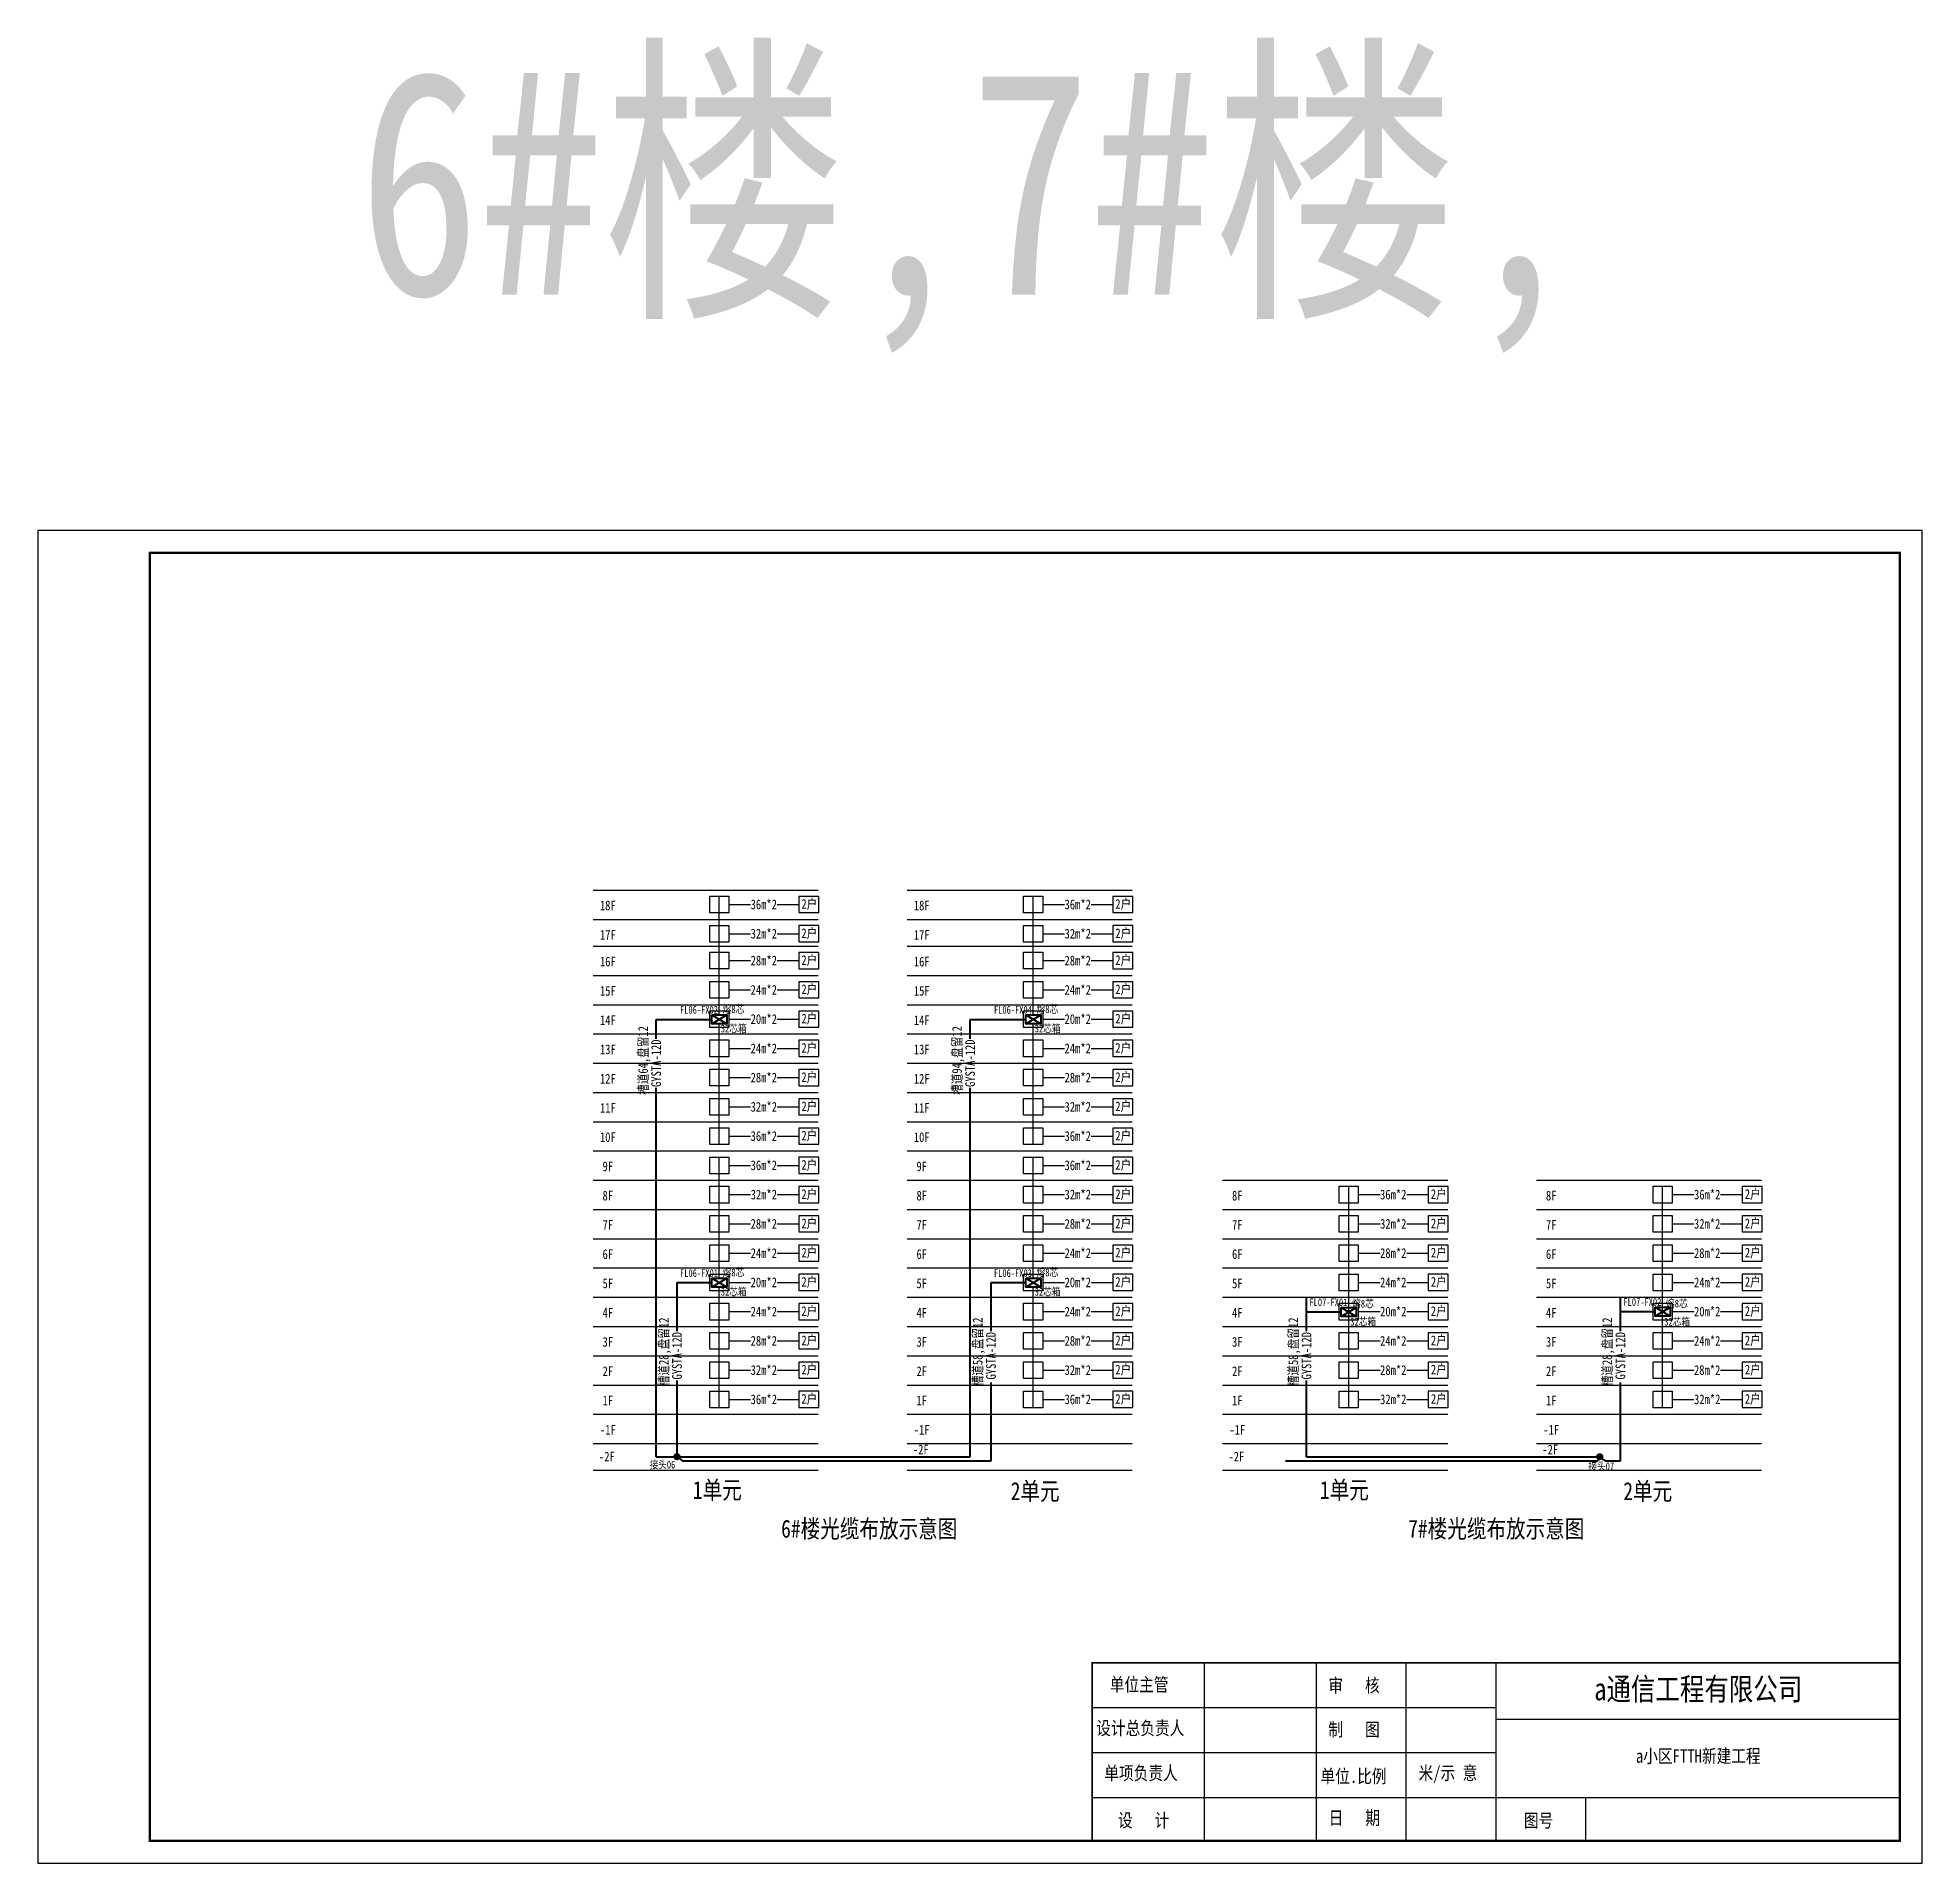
# Model space of a CAD drawing. Extents: x -718790 to -716301, y 387782 to 388189.
# Drawn here: x -717232 to -716812, y 387781.7 to 388188.5 of the extents above; entities that cross this region are included whole.
import ezdxf

# ---------------------------------------------------------------- set-up
doc = ezdxf.new("R2010")
doc.units = 0
doc.header["$LTSCALE"] = 1000
doc.header["$MEASUREMENT"] = 0
doc.layers.add('BZ', color=6, linetype='Continuous')
doc.layers.add('图框', color=7, linetype='Continuous')
doc.styles.add('粗宋', font='', dxfattribs={"width": 0.8})
doc.styles.get('粗宋').set_extended_font_data('SimSun')

msp = doc.modelspace()

# ---------------------------------------------------------------- texts
at = {"color": 7, "char_height": 3, "attachment_point": 7, "style": '粗宋'}
for s, insert in [('{\\W0.8000000000000002;单位主管}', (-716993.07, 387819.74)), ('{\\W0.8000000000000002;审   核}', (-716944.35, 387819.57)), ('{\\W0.8000000000000002;设计总负责人}', (-716996.09, 387810.04)), ('{\\W0.8000000000000002;制   图}', (-716944.35, 387809.74)), ('{\\W0.8000000000000002;单项负责人}', (-716994.28, 387800.01)), ('{\\W0.8000000000000002;单位.比例}', (-716946.1, 387799.33)), ('{\\W0.8000000000000002;设   计}', (-716991.24, 387789.49)), ('{\\W0.8000000000000002;日   期}', (-716944.28, 387790.02))]:
    msp.add_mtext(s, dxfattribs=dict(at, insert=insert))
at = {"color": 7, "linetype": 'ByBlock', "char_height": 3, "attachment_point": 7, "style": '粗宋'}
for s, insert in [('{\\W0.8000000000000002;米/示 意}', (-716924.25, 387799.64)), ('{\\W0.8000000000000002;图号}', (-716900.78, 387789.45))]:
    msp.add_mtext(s, dxfattribs=dict(at, insert=insert))
at = {"layer": 'BZ', "color": 6, "linetype": 'Continuous', "true_color": 0xff00ff, "attachment_point": 5, "style": '粗宋'}
for s, insert, char_height in [('{\\W0.8;6#楼,7#楼,}', (-717024.39, 388149.79), 50), ('{\\W0.8000000000000002;a小区FTTH新建工程}', (-716861.91, 387805.49), 3)]:
    msp.add_mtext(s, dxfattribs=dict(at, insert=insert, char_height=char_height))
at = {"layer": 'BZ', "linetype": 'Continuous', "attachment_point": 5, "style": '粗宋'}
for s, insert, char_height in [('{\\W0.7999999999999999;18F}', (-717104.93, 387995.16), 2.16), ('{\\W0.7999999999999999;36m*2}', (-717070.17, 387995.4), 2.16), ('{\\W0.7999999999999999;2户}', (-717060.02, 387995.39), 2.16), ('{\\W0.7999999999999999;18F}', (-717034.97, 387995.16), 2.16), ('{\\W0.7999999999999999;36m*2}', (-717000.21, 387995.4), 2.16), ('{\\W0.7999999999999999;2户}', (-716990.06, 387995.39), 2.16), ('{\\W0.7999999999999999;17F}', (-717104.93, 387988.64), 2.16), ('{\\W0.7999999999999999;32m*2}', (-717070.17, 387988.88), 2.16), ('{\\W0.7999999999999999;2户}', (-717060.02, 387988.87), 2.16), ('{\\W0.7999999999999999;17F}', (-717034.97, 387988.64), 2.16), ('{\\W0.7999999999999999;32m*2}', (-717000.21, 387988.88), 2.16), ('{\\W0.7999999999999999;2户}', (-716990.06, 387988.87), 2.16), ('{\\W0.7999999999999999;16F}', (-717104.93, 387982.66), 2.16), ('{\\W0.7999999999999999;28m*2}', (-717070.17, 387982.89), 2.16), ('{\\W0.7999999999999999;2户}', (-717060.02, 387982.89), 2.16), ('{\\W0.7999999999999999;16F}', (-717034.97, 387982.66), 2.16), ('{\\W0.7999999999999999;28m*2}', (-717000.21, 387982.89), 2.16), ('{\\W0.7999999999999999;2户}', (-716990.06, 387982.89), 2.16), ('{\\W0.7999999999999999;15F}', (-717104.93, 387976.14), 2.16), ('{\\W0.7999999999999999;24m*2}', (-717070.17, 387976.38), 2.16), ('{\\W0.7999999999999999;2户}', (-717060.02, 387976.37), 2.16), ('{\\W0.7999999999999999;15F}', (-717034.97, 387976.14), 2.16), ('{\\W0.7999999999999999;24m*2}', (-717000.21, 387976.38), 2.16), ('{\\W0.7999999999999999;2户}', (-716990.06, 387976.37), 2.16), ('{\\W0.8;熔8芯}', (-717076.93, 387971.98), 1.7496), ('{\\W0.7999999999999999;20m*2}', (-717070.17, 387969.86), 2.16), ('{\\W0.7999999999999999;2户}', (-717060.02, 387969.85), 2.16), ('{\\W0.8;熔8芯}', (-717006.97, 387971.98), 1.7496), ('{\\W0.7999999999999999;20m*2}', (-717000.21, 387969.86), 2.16), ('{\\W0.7999999999999999;2户}', (-716990.06, 387969.85), 2.16), ('{\\W0.7999999999999999;14F}', (-717104.93, 387969.62), 2.16), ('{\\W0.7999999999999999;14F}', (-717034.97, 387969.62), 2.16), ('{\\W0.7999999999999999;13F}', (-717104.93, 387963.1), 2.16), ('{\\W0.7999999999999999;24m*2}', (-717070.17, 387963.34), 2.16), ('{\\W0.7999999999999999;2户}', (-717060.02, 387963.33), 2.16), ('{\\W0.7999999999999999;13F}', (-717034.97, 387963.1), 2.16), ('{\\W0.7999999999999999;24m*2}', (-717000.21, 387963.34), 2.16), ('{\\W0.7999999999999999;2户}', (-716990.06, 387963.33), 2.16), ('{\\W0.7999999999999999;2户}', (-717060.02, 387956.81), 2.16), ('{\\W0.7999999999999999;2户}', (-716990.06, 387956.81), 2.16), ('{\\W0.7999999999999999;12F}', (-717104.93, 387956.58), 2.16), ('{\\W0.7999999999999999;28m*2}', (-717070.17, 387956.82), 2.16), ('{\\W0.7999999999999999;12F}', (-717034.97, 387956.58), 2.16), ('{\\W0.7999999999999999;28m*2}', (-717000.21, 387956.82), 2.16), ('{\\W0.7999999999999999;11F}', (-717104.93, 387950.07), 2.16), ('{\\W0.7999999999999999;32m*2}', (-717070.17, 387950.3), 2.16), ('{\\W0.7999999999999999;2户}', (-717060.02, 387950.3), 2.16), ('{\\W0.7999999999999999;11F}', (-717034.97, 387950.07), 2.16), ('{\\W0.7999999999999999;32m*2}', (-717000.21, 387950.3), 2.16), ('{\\W0.7999999999999999;2户}', (-716990.06, 387950.3), 2.16), ('{\\W0.7999999999999999;10F}', (-717104.93, 387943.55), 2.16), ('{\\W0.7999999999999999;36m*2}', (-717070.17, 387943.79), 2.16), ('{\\W0.7999999999999999;2户}', (-717060.02, 387943.78), 2.16), ('{\\W0.7999999999999999;10F}', (-717034.97, 387943.55), 2.16), ('{\\W0.7999999999999999;36m*2}', (-717000.21, 387943.79), 2.16), ('{\\W0.7999999999999999;2户}', (-716990.06, 387943.78), 2.16), ('{\\W0.7999999999999999;9F}', (-717104.93, 387937.03), 2.16), ('{\\W0.7999999999999999;36m*2}', (-717070.17, 387937.27), 2.16), ('{\\W0.7999999999999999;2户}', (-717060.02, 387937.26), 2.16), ('{\\W0.7999999999999999;9F}', (-717034.97, 387937.03), 2.16), ('{\\W0.7999999999999999;36m*2}', (-717000.21, 387937.27), 2.16), ('{\\W0.7999999999999999;2户}', (-716990.06, 387937.26), 2.16), ('{\\W0.7999999999999999;8F}', (-717104.93, 387930.51), 2.16), ('{\\W0.7999999999999999;32m*2}', (-717070.17, 387930.75), 2.16), ('{\\W0.7999999999999999;2户}', (-717060.02, 387930.74), 2.16), ('{\\W0.7999999999999999;8F}', (-717034.97, 387930.51), 2.16), ('{\\W0.7999999999999999;32m*2}', (-717000.21, 387930.75), 2.16), ('{\\W0.7999999999999999;2户}', (-716990.06, 387930.74), 2.16), ('{\\W0.7999999999999999;8F}', (-716964.65, 387930.51), 2.16), ('{\\W0.7999999999999999;36m*2}', (-716929.89, 387930.75), 2.16), ('{\\W0.7999999999999999;2户}', (-716919.75, 387930.74), 2.16), ('{\\W0.7999999999999999;8F}', (-716894.69, 387930.51), 2.16), ('{\\W0.7999999999999999;36m*2}', (-716859.93, 387930.75), 2.16), ('{\\W0.7999999999999999;2户}', (-716849.78, 387930.74), 2.16), ('{\\W0.7999999999999999;7F}', (-717104.93, 387923.99), 2.16), ('{\\W0.7999999999999999;28m*2}', (-717070.17, 387924.23), 2.16), ('{\\W0.7999999999999999;2户}', (-717060.02, 387924.22), 2.16), ('{\\W0.7999999999999999;7F}', (-717034.97, 387923.99), 2.16), ('{\\W0.7999999999999999;28m*2}', (-717000.21, 387924.23), 2.16), ('{\\W0.7999999999999999;2户}', (-716990.06, 387924.22), 2.16), ('{\\W0.7999999999999999;7F}', (-716964.65, 387923.99), 2.16), ('{\\W0.7999999999999999;32m*2}', (-716929.89, 387924.23), 2.16), ('{\\W0.7999999999999999;2户}', (-716919.75, 387924.22), 2.16), ('{\\W0.7999999999999999;7F}', (-716894.69, 387923.99), 2.16), ('{\\W0.7999999999999999;32m*2}', (-716859.93, 387924.23), 2.16), ('{\\W0.7999999999999999;2户}', (-716849.78, 387924.22), 2.16), ('{\\W0.7999999999999999;6F}', (-717104.93, 387917.47), 2.16), ('{\\W0.7999999999999999;24m*2}', (-717070.17, 387917.71), 2.16), ('{\\W0.7999999999999999;2户}', (-717060.02, 387917.7), 2.16), ('{\\W0.7999999999999999;6F}', (-717034.97, 387917.47), 2.16), ('{\\W0.7999999999999999;24m*2}', (-717000.21, 387917.71), 2.16), ('{\\W0.7999999999999999;2户}', (-716990.06, 387917.7), 2.16), ('{\\W0.7999999999999999;6F}', (-716964.65, 387917.47), 2.16), ('{\\W0.7999999999999999;28m*2}', (-716929.89, 387917.71), 2.16), ('{\\W0.7999999999999999;2户}', (-716919.75, 387917.7), 2.16), ('{\\W0.7999999999999999;6F}', (-716894.69, 387917.47), 2.16), ('{\\W0.7999999999999999;28m*2}', (-716859.93, 387917.71), 2.16), ('{\\W0.7999999999999999;2户}', (-716849.78, 387917.7), 2.16), ('{\\W0.7999999999999999;5F}', (-717104.93, 387910.96), 2.16), ('{\\W0.8;熔8芯}', (-717076.93, 387913.31), 1.7496), ('{\\W0.7999999999999999;20m*2}', (-717070.17, 387911.19), 2.16), ('{\\W0.7999999999999999;2户}', (-717060.02, 387911.19), 2.16), ('{\\W0.7999999999999999;5F}', (-717034.97, 387910.96), 2.16), ('{\\W0.8;熔8芯}', (-717006.97, 387913.31), 1.7496), ('{\\W0.7999999999999999;20m*2}', (-717000.21, 387911.19), 2.16), ('{\\W0.7999999999999999;2户}', (-716990.06, 387911.19), 2.16), ('{\\W0.7999999999999999;5F}', (-716964.65, 387910.96), 2.16), ('{\\W0.7999999999999999;24m*2}', (-716929.89, 387911.19), 2.16), ('{\\W0.7999999999999999;2户}', (-716919.75, 387911.19), 2.16), ('{\\W0.7999999999999999;5F}', (-716894.69, 387910.96), 2.16), ('{\\W0.7999999999999999;24m*2}', (-716859.93, 387911.19), 2.16), ('{\\W0.7999999999999999;2户}', (-716849.78, 387911.19), 2.16), ('{\\W0.7999999999999999;4F}', (-717104.93, 387904.44), 2.16), ('{\\W0.7999999999999999;24m*2}', (-717070.17, 387904.68), 2.16), ('{\\W0.7999999999999999;2户}', (-717060.02, 387904.67), 2.16), ('{\\W0.7999999999999999;4F}', (-717034.97, 387904.44), 2.16), ('{\\W0.7999999999999999;24m*2}', (-717000.21, 387904.68), 2.16), ('{\\W0.7999999999999999;2户}', (-716990.06, 387904.67), 2.16), ('{\\W0.7999999999999999;4F}', (-716964.65, 387904.44), 2.16), ('{\\W0.8;熔8芯}', (-716936.65, 387906.36), 1.7496), ('{\\W0.7999999999999999;20m*2}', (-716929.89, 387904.68), 2.16), ('{\\W0.7999999999999999;2户}', (-716919.75, 387904.67), 2.16), ('{\\W0.7999999999999999;4F}', (-716894.69, 387904.44), 2.16), ('{\\W0.8;熔8芯}', (-716866.69, 387906.41), 1.7496), ('{\\W0.7999999999999999;20m*2}', (-716859.93, 387904.68), 2.16), ('{\\W0.7999999999999999;2户}', (-716849.78, 387904.67), 2.16), ('{\\W0.7999999999999999;28m*2}', (-717070.17, 387898.16), 2.16), ('{\\W0.7999999999999999;2户}', (-717060.02, 387898.15), 2.16), ('{\\W0.7999999999999999;28m*2}', (-717000.21, 387898.16), 2.16), ('{\\W0.7999999999999999;2户}', (-716990.06, 387898.15), 2.16), ('{\\W0.7999999999999999;24m*2}', (-716929.89, 387898.16), 2.16), ('{\\W0.7999999999999999;2户}', (-716919.75, 387898.15), 2.16), ('{\\W0.7999999999999999;24m*2}', (-716859.93, 387898.16), 2.16), ('{\\W0.7999999999999999;2户}', (-716849.78, 387898.15), 2.16), ('{\\W0.7999999999999999;3F}', (-717104.93, 387897.92), 2.16), ('{\\W0.7999999999999999;3F}', (-717034.97, 387897.92), 2.16), ('{\\W0.7999999999999999;3F}', (-716964.65, 387897.92), 2.16), ('{\\W0.7999999999999999;3F}', (-716894.69, 387897.92), 2.16), ('{\\W0.7999999999999999;2F}', (-717104.93, 387891.4), 2.16), ('{\\W0.7999999999999999;32m*2}', (-717070.17, 387891.64), 2.16), ('{\\W0.7999999999999999;2户}', (-717060.02, 387891.63), 2.16), ('{\\W0.7999999999999999;2F}', (-717034.97, 387891.4), 2.16), ('{\\W0.7999999999999999;32m*2}', (-717000.21, 387891.64), 2.16), ('{\\W0.7999999999999999;2户}', (-716990.06, 387891.63), 2.16), ('{\\W0.7999999999999999;2F}', (-716964.65, 387891.4), 2.16), ('{\\W0.7999999999999999;28m*2}', (-716929.89, 387891.64), 2.16), ('{\\W0.7999999999999999;2户}', (-716919.75, 387891.63), 2.16), ('{\\W0.7999999999999999;2F}', (-716894.69, 387891.4), 2.16), ('{\\W0.7999999999999999;28m*2}', (-716859.93, 387891.64), 2.16), ('{\\W0.7999999999999999;2户}', (-716849.78, 387891.63), 2.16), ('{\\W0.7999999999999999;1F}', (-717104.93, 387884.88), 2.16), ('{\\W0.7999999999999999;36m*2}', (-717070.17, 387885.12), 2.16), ('{\\W0.7999999999999999;2户}', (-717060.02, 387885.11), 2.16), ('{\\W0.7999999999999999;1F}', (-717034.97, 387884.88), 2.16), ('{\\W0.7999999999999999;36m*2}', (-717000.21, 387885.12), 2.16), ('{\\W0.7999999999999999;2户}', (-716990.06, 387885.11), 2.16), ('{\\W0.7999999999999999;1F}', (-716964.65, 387884.88), 2.16), ('{\\W0.7999999999999999;32m*2}', (-716929.89, 387885.12), 2.16), ('{\\W0.7999999999999999;2户}', (-716919.75, 387885.11), 2.16), ('{\\W0.7999999999999999;1F}', (-716894.69, 387884.88), 2.16), ('{\\W0.7999999999999999;32m*2}', (-716859.93, 387885.12), 2.16), ('{\\W0.7999999999999999;2户}', (-716849.78, 387885.11), 2.16), ('{\\W0.7999999999999999;-1F}', (-717104.93, 387878.36), 2.16), ('{\\W0.7999999999999999;-1F}', (-717034.97, 387878.36), 2.16), ('{\\W0.7999999999999999;-1F}', (-716964.65, 387878.36), 2.16), ('{\\W0.7999999999999999;-1F}', (-716894.69, 387878.36), 2.16), ('{\\W0.7999999999999999;-2F}', (-717035.18, 387873.95), 2.16), ('{\\W0.7999999999999999;-2F}', (-716894.9, 387873.95), 2.16), ('{\\W0.7999999999999999;-2F}', (-717105.14, 387872.38), 2.16), ('{\\W0.7999999999999999;-2F}', (-716964.86, 387872.38), 2.16), ('{\\W0.8;1单元}', (-717080.53, 387864.72), 4), ('{\\W0.8;2单元}', (-717009.7, 387864.46), 4), ('{\\W0.8;1单元}', (-716940.79, 387864.72), 4), ('{\\W0.8;2单元}', (-716873.18, 387864.46), 4), ('{\\W0.8;6#楼光缆布放示意图}', (-717046.67, 387856.08), 4), ('{\\W0.8;7#楼光缆布放示意图}', (-716906.93, 387856.08), 4), ('{\\W0.8;a通信工程有限公司}', (-716861.91, 387820.29), 5)]:
    msp.add_mtext(s, dxfattribs=dict(at, insert=insert, char_height=char_height))
at = {"layer": 'BZ', "color": 2, "linetype": 'Continuous', "char_height": 1.728, "attachment_point": 5, "style": '粗宋'}
for s, insert in [('{\\W0.8;FL06-FX02}', (-717084.61, 387971.91)), ('{\\W0.8;FL06-FX04}', (-717014.65, 387971.91)), ('{\\W0.8;32芯箱}', (-717076.86, 387967.67)), ('{\\W0.8;32芯箱}', (-717006.9, 387967.67)), ('{\\W0.8;FL06-FX01}', (-717084.61, 387913.25)), ('{\\W0.8;FL06-FX03}', (-717014.65, 387913.25)), ('{\\W0.8;32芯箱}', (-717076.86, 387909.01)), ('{\\W0.8;32芯箱}', (-717006.9, 387909.01)), ('{\\W0.8;FL07-FX01}', (-716944.34, 387906.76)), ('{\\W0.8;FL07-FX02}', (-716874.37, 387906.81)), ('{\\W0.8;32芯箱}', (-716936.58, 387902.33)), ('{\\W0.8;32芯箱}', (-716866.62, 387902.32)), ('{\\W0.8;接头06}', (-717092.77, 387870.48)), ('{\\W0.8;接头07}', (-716883.55, 387870.12))]:
    msp.add_mtext(s, dxfattribs=dict(at, insert=insert))
at = {"layer": 'BZ', "linetype": 'Continuous', "char_height": 2.16, "attachment_point": 5, "rotation": 90, "style": '粗宋'}
for s, insert in [('{\\W0.7999999999999999;槽道64,盘留12}', (-717096.8, 387960.65)), ('{\\W0.7999999999999999;槽道94,盘留12}', (-717026.84, 387960.65)), ('{\\W0.7999999999999999;GYSTA-12D}', (-717094.15, 387960.02)), ('{\\W0.7999999999999999;GYSTA-12D}', (-717024.18, 387960.02)), ('{\\W0.7999999999999999;槽道28,盘留12}', (-717092.19, 387895.71)), ('{\\W0.7999999999999999;GYSTA-12D}', (-717089.5, 387894.84)), ('{\\W0.7999999999999999;槽道58,盘留12}', (-717022.23, 387895.71)), ('{\\W0.7999999999999999;GYSTA-12D}', (-717019.53, 387894.84)), ('{\\W0.7999999999999999;槽道58,盘留12}', (-716951.91, 387895.71)), ('{\\W0.7999999999999999;GYSTA-12D}', (-716949.22, 387894.84)), ('{\\W0.7999999999999999;槽道28,盘留12}', (-716881.95, 387895.71)), ('{\\W0.7999999999999999;GYSTA-12D}', (-716879.26, 387894.84))]:
    msp.add_mtext(s, dxfattribs=dict(at, insert=insert))

# ---------------------------------------------------------------- hatches: boundary and pattern name
at = {"linetype": 'ByBlock', "lineweight": 40}
for points in [[(-717088.9, 387872.35, 1), (-717090.09, 387872.35, 1)], [(-716883.31, 387872.35, 1), (-716884.51, 387872.35, 1)]]:
    msp.add_hatch(color=0, dxfattribs=at).paths.add_polyline_path(points, flags=0)

# ---------------------------------------------------------------- linework, layer by layer
for p, q in [((-717108.2, 387998.6), (-717058.03, 387998.6)), ((-717038.24, 387998.6), (-716988.07, 387998.6)), ((-717108.2, 387992.08), (-717058.03, 387992.08)), ((-717077.96, 387995.4), (-717073.11, 387995.4)), ((-717067.17, 387995.4), (-717062.38, 387995.4)), ((-717038.24, 387992.08), (-716988.07, 387992.08)), ((-717008, 387995.4), (-717003.15, 387995.4)), ((-716997.2, 387995.4), (-716992.41, 387995.4)), ((-717077.96, 387988.88), (-717073.11, 387988.88)), ((-717067.17, 387988.88), (-717062.38, 387988.88)), ((-717008, 387988.88), (-717003.15, 387988.88)), ((-716997.2, 387988.88), (-716992.41, 387988.88)), ((-717108.2, 387986.1), (-717058.03, 387986.1)), ((-717038.24, 387986.1), (-716988.07, 387986.1)), ((-717108.2, 387979.58), (-717058.03, 387979.58)), ((-717077.96, 387982.89), (-717073.11, 387982.89)), ((-717067.17, 387982.89), (-717062.38, 387982.89)), ((-717038.24, 387979.58), (-716988.07, 387979.58)), ((-717008, 387982.89), (-717003.15, 387982.89)), ((-716997.2, 387982.89), (-716992.41, 387982.89)), ((-717077.96, 387976.38), (-717073.11, 387976.38)), ((-717067.17, 387976.38), (-717062.38, 387976.38)), ((-717008, 387976.38), (-717003.15, 387976.38)), ((-716997.2, 387976.38), (-716992.41, 387976.38)), ((-717108.2, 387973.06), (-717058.03, 387973.06)), ((-717038.24, 387973.06), (-716988.07, 387973.06)), ((-717077.96, 387969.86), (-717073.11, 387969.86)), ((-717067.17, 387969.86), (-717062.38, 387969.86)), ((-717008, 387969.86), (-717003.15, 387969.86)), ((-716997.2, 387969.86), (-716992.41, 387969.86)), ((-717108.2, 387966.54), (-717058.03, 387966.54)), ((-717077.96, 387963.34), (-717073.11, 387963.34)), ((-717067.17, 387963.34), (-717062.38, 387963.34)), ((-717038.24, 387966.54), (-716988.07, 387966.54)), ((-717008, 387963.34), (-717003.15, 387963.34)), ((-716997.2, 387963.34), (-716992.41, 387963.34)), ((-717108.2, 387960.02), (-717058.03, 387960.02)), ((-717038.24, 387960.02), (-716988.07, 387960.02)), ((-717077.96, 387956.82), (-717073.11, 387956.82)), ((-717067.17, 387956.82), (-717062.38, 387956.82)), ((-717008, 387956.82), (-717003.15, 387956.82)), ((-716997.2, 387956.82), (-716992.41, 387956.82)), ((-717108.2, 387953.51), (-717058.03, 387953.51)), ((-717077.96, 387950.3), (-717073.11, 387950.3)), ((-717067.17, 387950.3), (-717062.38, 387950.3)), ((-717038.24, 387953.51), (-716988.07, 387953.51)), ((-717008, 387950.3), (-717003.15, 387950.3)), ((-716997.2, 387950.3), (-716992.41, 387950.3)), ((-717108.2, 387946.99), (-717058.03, 387946.99)), ((-717038.24, 387946.99), (-716988.07, 387946.99)), ((-717077.96, 387943.79), (-717073.11, 387943.79)), ((-717067.17, 387943.79), (-717062.38, 387943.79)), ((-717008, 387943.79), (-717003.15, 387943.79)), ((-716997.2, 387943.79), (-716992.41, 387943.79)), ((-717108.2, 387940.47), (-717058.03, 387940.47)), ((-717077.96, 387937.27), (-717073.11, 387937.27)), ((-717067.17, 387937.27), (-717062.38, 387937.27)), ((-717038.24, 387940.47), (-716988.07, 387940.47)), ((-717008, 387937.27), (-717003.15, 387937.27)), ((-716997.2, 387937.27), (-716992.41, 387937.27)), ((-717108.2, 387933.95), (-717058.03, 387933.95)), ((-717038.24, 387933.95), (-716988.07, 387933.95)), ((-716967.93, 387933.95), (-716917.75, 387933.95)), ((-716897.96, 387933.95), (-716847.79, 387933.95)), ((-717077.96, 387930.75), (-717073.11, 387930.75)), ((-717067.17, 387930.75), (-717062.38, 387930.75)), ((-717008, 387930.75), (-717003.15, 387930.75)), ((-716997.2, 387930.75), (-716992.41, 387930.75)), ((-716937.68, 387930.75), (-716932.84, 387930.75)), ((-716926.89, 387930.75), (-716922.1, 387930.75)), ((-716867.72, 387930.75), (-716862.87, 387930.75)), ((-716856.93, 387930.75), (-716852.14, 387930.75)), ((-717108.2, 387927.43), (-717058.03, 387927.43)), ((-717038.24, 387927.43), (-716988.07, 387927.43)), ((-716967.93, 387927.43), (-716917.75, 387927.43)), ((-716897.96, 387927.43), (-716847.79, 387927.43)), ((-717108.2, 387920.91), (-717058.03, 387920.91)), ((-717077.96, 387924.23), (-717073.11, 387924.23)), ((-717067.17, 387924.23), (-717062.38, 387924.23)), ((-717038.24, 387920.91), (-716988.07, 387920.91)), ((-717008, 387924.23), (-717003.15, 387924.23)), ((-716997.2, 387924.23), (-716992.41, 387924.23)), ((-716967.93, 387920.91), (-716917.75, 387920.91)), ((-716937.68, 387924.23), (-716932.84, 387924.23)), ((-716926.89, 387924.23), (-716922.1, 387924.23)), ((-716897.96, 387920.91), (-716847.79, 387920.91)), ((-716867.72, 387924.23), (-716862.87, 387924.23)), ((-716856.93, 387924.23), (-716852.14, 387924.23)), ((-717077.96, 387917.71), (-717073.11, 387917.71)), ((-717067.17, 387917.71), (-717062.38, 387917.71)), ((-717008, 387917.71), (-717003.15, 387917.71)), ((-716997.2, 387917.71), (-716992.41, 387917.71)), ((-716937.68, 387917.71), (-716932.84, 387917.71)), ((-716926.89, 387917.71), (-716922.1, 387917.71)), ((-716867.72, 387917.71), (-716862.87, 387917.71)), ((-716856.93, 387917.71), (-716852.14, 387917.71)), ((-717108.2, 387914.4), (-717058.03, 387914.4)), ((-717038.24, 387914.4), (-716988.07, 387914.4)), ((-716967.93, 387914.4), (-716917.75, 387914.4)), ((-716897.96, 387914.4), (-716847.79, 387914.4)), ((-717108.2, 387907.88), (-717058.03, 387907.88)), ((-717077.96, 387911.19), (-717073.11, 387911.19)), ((-717067.17, 387911.19), (-717062.38, 387911.19)), ((-717038.24, 387907.88), (-716988.07, 387907.88)), ((-717008, 387911.19), (-717003.15, 387911.19)), ((-716997.2, 387911.19), (-716992.41, 387911.19)), ((-716967.93, 387907.88), (-716917.75, 387907.88)), ((-716937.68, 387911.19), (-716932.84, 387911.19)), ((-716926.89, 387911.19), (-716922.1, 387911.19)), ((-716897.96, 387907.88), (-716847.79, 387907.88)), ((-716867.72, 387911.19), (-716862.87, 387911.19)), ((-716856.93, 387911.19), (-716852.14, 387911.19)), ((-717077.96, 387904.68), (-717073.11, 387904.68)), ((-717067.17, 387904.68), (-717062.38, 387904.68)), ((-717008, 387904.68), (-717003.15, 387904.68)), ((-716997.2, 387904.68), (-716992.41, 387904.68)), ((-716937.68, 387904.68), (-716932.84, 387904.68)), ((-716926.89, 387904.68), (-716922.1, 387904.68)), ((-716867.72, 387904.68), (-716862.87, 387904.68)), ((-716856.93, 387904.68), (-716852.14, 387904.68)), ((-717108.2, 387901.36), (-717058.03, 387901.36)), ((-717038.24, 387901.36), (-716988.07, 387901.36)), ((-716967.93, 387901.36), (-716917.75, 387901.36)), ((-716897.96, 387901.36), (-716847.79, 387901.36)), ((-717077.96, 387898.16), (-717073.11, 387898.16)), ((-717067.17, 387898.16), (-717062.38, 387898.16)), ((-717008, 387898.16), (-717003.15, 387898.16)), ((-716997.2, 387898.16), (-716992.41, 387898.16)), ((-716937.68, 387898.16), (-716932.84, 387898.16)), ((-716926.89, 387898.16), (-716922.1, 387898.16)), ((-716867.72, 387898.16), (-716862.87, 387898.16)), ((-716856.93, 387898.16), (-716852.14, 387898.16)), ((-717108.2, 387894.84), (-717058.03, 387894.84)), ((-717077.96, 387891.64), (-717073.11, 387891.64)), ((-717067.17, 387891.64), (-717062.38, 387891.64)), ((-717038.24, 387894.84), (-716988.07, 387894.84)), ((-717008, 387891.64), (-717003.15, 387891.64)), ((-716997.2, 387891.64), (-716992.41, 387891.64)), ((-716967.93, 387894.84), (-716917.75, 387894.84)), ((-716937.68, 387891.64), (-716932.84, 387891.64)), ((-716926.89, 387891.64), (-716922.1, 387891.64)), ((-716897.96, 387894.84), (-716847.79, 387894.84)), ((-716867.72, 387891.64), (-716862.87, 387891.64)), ((-716856.93, 387891.64), (-716852.14, 387891.64)), ((-717108.2, 387888.32), (-717058.03, 387888.32)), ((-717038.24, 387888.32), (-716988.07, 387888.32)), ((-716967.93, 387888.32), (-716917.75, 387888.32)), ((-716897.96, 387888.32), (-716847.79, 387888.32)), ((-717077.96, 387885.12), (-717073.11, 387885.12)), ((-717067.17, 387885.12), (-717062.38, 387885.12)), ((-717008, 387885.12), (-717003.15, 387885.12)), ((-716997.2, 387885.12), (-716992.41, 387885.12)), ((-716937.68, 387885.12), (-716932.84, 387885.12)), ((-716926.89, 387885.12), (-716922.1, 387885.12)), ((-716867.72, 387885.12), (-716862.87, 387885.12)), ((-716856.93, 387885.12), (-716852.14, 387885.12)), ((-717108.2, 387881.8), (-717058.03, 387881.8)), ((-717038.24, 387881.8), (-716988.07, 387881.8)), ((-716967.93, 387881.8), (-716917.75, 387881.8)), ((-716897.96, 387881.8), (-716847.79, 387881.8)), ((-717108.2, 387875.29), (-717058.03, 387875.29)), ((-717038.24, 387875.29), (-716988.07, 387875.29)), ((-716967.93, 387875.29), (-716917.75, 387875.29)), ((-716897.96, 387875.29), (-716847.79, 387875.29)), ((-717108.2, 387869.33), (-717058.03, 387869.33)), ((-717038.24, 387869.33), (-716988.07, 387869.33)), ((-716967.93, 387869.33), (-716917.75, 387869.33)), ((-716897.96, 387869.33), (-716847.79, 387869.33)), ((-716993.99, 387786.75), (-716974.99, 387786.75)), ((-716974.99, 387786.75), (-716955.99, 387786.75)), ((-716955.99, 387786.75), (-716925.73, 387786.75)), ((-716925.73, 387786.75), (-716906.73, 387786.75)), ((-716906.73, 387786.75), (-716816.99, 387786.75))]:
    msp.add_line(p, q)
at = {"linetype": 'ByBlock'}
for p, q in [((-717080.09, 387970.82), (-717080.09, 387997.26)), ((-717010.13, 387970.82), (-717010.13, 387997.26)), ((-717080.09, 387941.92), (-717080.09, 387968.78)), ((-717010.13, 387941.92), (-717010.13, 387968.78)), ((-717080.09, 387912.16), (-717080.09, 387939.13)), ((-717010.13, 387912.16), (-717010.13, 387939.13)), ((-717080.09, 387883.25), (-717080.09, 387910.12)), ((-717010.13, 387883.25), (-717010.13, 387910.12)), ((-716939.82, 387883.25), (-716939.82, 387910.12)), ((-716869.86, 387883.25), (-716869.86, 387910.12))]:
    msp.add_line(p, q, dxfattribs=at)
at = {"lineweight": 40}
for p, q in [((-717081.76, 387970.82), (-717078.42, 387968.78)), ((-717081.76, 387968.78), (-717078.42, 387970.82)), ((-717011.8, 387970.82), (-717008.46, 387968.78)), ((-717011.8, 387968.78), (-717008.46, 387970.82)), ((-717081.76, 387912.16), (-717078.42, 387910.12)), ((-717081.76, 387910.12), (-717078.42, 387912.16)), ((-717011.8, 387912.16), (-717008.46, 387910.12)), ((-717011.8, 387910.12), (-717008.46, 387912.16)), ((-716941.49, 387905.63), (-716938.15, 387903.59)), ((-716941.49, 387903.59), (-716938.15, 387905.63)), ((-716871.53, 387905.67), (-716868.18, 387903.63)), ((-716871.53, 387903.63), (-716868.18, 387905.67))]:
    msp.add_line(p, q, dxfattribs=at)
at = {"linetype": 'ByBlock', "lineweight": 40}
for p, q in [((-717094.15, 387965.5), (-717094.15, 387969.8)), ((-717094.15, 387965.5), (-717094.15, 387969.8)), ((-717094.15, 387969.8), (-717081.76, 387969.8)), ((-717024.18, 387965.5), (-717024.18, 387969.8)), ((-717024.18, 387965.5), (-717024.18, 387969.8)), ((-717024.18, 387969.8), (-717011.8, 387969.8)), ((-717094.15, 387872.35), (-717094.15, 387954.53)), ((-717094.15, 387918.85), (-717094.15, 387954.53)), ((-717024.18, 387872.35), (-717024.18, 387954.53)), ((-717089.5, 387911.14), (-717081.76, 387911.14)), ((-717019.53, 387911.14), (-717011.8, 387911.14)), ((-716949.22, 387904.61), (-716941.49, 387904.61)), ((-716879.26, 387904.68), (-716871.53, 387904.68)), ((-717019.53, 387871.45), (-717019.53, 387888.88)), ((-716879.26, 387871.45), (-716879.26, 387888.88))]:
    msp.add_line(p, q, dxfattribs=at)
at = {"color": 7, "linetype": 'ByBlock', "ltscale": 0.001589}
for p, q in [((-716939.82, 387910.12), (-716939.82, 387932.61)), ((-716869.86, 387910.12), (-716869.86, 387932.61))]:
    msp.add_line(p, q, dxfattribs=at)
at = {"color": 0, "linetype": 'ByBlock', "lineweight": 40}
for p, q in [((-717089.5, 387900.32), (-717089.5, 387911.14)), ((-717019.53, 387900.32), (-717019.53, 387911.14)), ((-716949.22, 387900.32), (-716949.22, 387907.88)), ((-716879.26, 387900.32), (-716879.26, 387907.88)), ((-717089.5, 387872.35), (-717089.5, 387889.35)), ((-716949.22, 387872.35), (-716949.22, 387889.35)), ((-717094.15, 387872.35), (-717089.5, 387872.35)), ((-717089.5, 387872.35), (-717024.18, 387872.35)), ((-717089.5, 387872.35), (-717088.29, 387871.45)), ((-717088.29, 387871.45), (-717019.53, 387871.45)), ((-716953.87, 387871.45), (-716884.31, 387871.45)), ((-716949.22, 387872.35), (-716883.91, 387872.35)), ((-716884.31, 387871.45), (-716883.91, 387872.35)), ((-716883.91, 387872.35), (-716882.7, 387871.45)), ((-716882.7, 387871.45), (-716879.26, 387871.45))]:
    msp.add_line(p, q, dxfattribs=at)
at = {"color": 7}
for p, q in [((-716971.99, 387786.75), (-716971.99, 387826.44)), ((-716946.99, 387786.75), (-716946.99, 387826.44)), ((-716926.99, 387786.75), (-716926.99, 387826.44)), ((-716906.99, 387786.75), (-716906.99, 387826.44)), ((-716996.99, 387816.44), (-716906.99, 387816.44)), ((-716906.99, 387796.44), (-716906.99, 387816.44)), ((-716906.99, 387813.84), (-716816.99, 387813.84)), ((-716996.99, 387806.44), (-716906.99, 387806.44)), ((-716996.99, 387796.44), (-716816.99, 387796.44)), ((-716906.99, 387796.44), (-716816.99, 387796.44)), ((-716886.99, 387786.75), (-716886.99, 387796.44)), ((-716996.99, 387786.75), (-716816.99, 387786.75))]:
    msp.add_line(p, q, dxfattribs=at)
for points in [[(-717082.23, 387997.26), (-717077.96, 387997.26), (-717077.96, 387993.53), (-717082.23, 387993.53), (-717082.23, 387997.26)], [(-717062.38, 387993.6), (-717057.9, 387993.6), (-717057.9, 387997.2), (-717062.38, 387997.2), (-717062.38, 387993.6)], [(-717012.27, 387997.26), (-717008, 387997.26), (-717008, 387993.53), (-717012.27, 387993.53), (-717012.27, 387997.26)], [(-716992.41, 387993.6), (-716987.94, 387993.6), (-716987.94, 387997.2), (-716992.41, 387997.2), (-716992.41, 387993.6)], [(-717082.23, 387990.75), (-717077.96, 387990.75), (-717077.96, 387987.01), (-717082.23, 387987.01), (-717082.23, 387990.75)], [(-717062.38, 387987.08), (-717057.9, 387987.08), (-717057.9, 387990.68), (-717062.38, 387990.68), (-717062.38, 387987.08)], [(-717012.27, 387990.75), (-717008, 387990.75), (-717008, 387987.01), (-717012.27, 387987.01), (-717012.27, 387990.75)], [(-716992.41, 387987.08), (-716987.94, 387987.08), (-716987.94, 387990.68), (-716992.41, 387990.68), (-716992.41, 387987.08)], [(-717082.23, 387984.76), (-717077.96, 387984.76), (-717077.96, 387981.03), (-717082.23, 387981.03), (-717082.23, 387984.76)], [(-717062.38, 387981.09), (-717057.9, 387981.09), (-717057.9, 387984.7), (-717062.38, 387984.7), (-717062.38, 387981.09)], [(-717012.27, 387984.76), (-717008, 387984.76), (-717008, 387981.03), (-717012.27, 387981.03), (-717012.27, 387984.76)], [(-716992.41, 387981.09), (-716987.94, 387981.09), (-716987.94, 387984.7), (-716992.41, 387984.7), (-716992.41, 387981.09)], [(-717082.23, 387978.24), (-717077.96, 387978.24), (-717077.96, 387974.51), (-717082.23, 387974.51), (-717082.23, 387978.24)], [(-717062.38, 387974.58), (-717057.9, 387974.58), (-717057.9, 387978.18), (-717062.38, 387978.18), (-717062.38, 387974.58)], [(-717012.27, 387978.24), (-717008, 387978.24), (-717008, 387974.51), (-717012.27, 387974.51), (-717012.27, 387978.24)], [(-716992.41, 387974.58), (-716987.94, 387974.58), (-716987.94, 387978.18), (-716992.41, 387978.18), (-716992.41, 387974.58)], [(-717082.23, 387971.72), (-717077.96, 387971.72), (-717077.96, 387967.99), (-717082.23, 387967.99), (-717082.23, 387971.72)], [(-717062.38, 387968.06), (-717057.9, 387968.06), (-717057.9, 387971.66), (-717062.38, 387971.66), (-717062.38, 387968.06)], [(-717012.27, 387971.72), (-717008, 387971.72), (-717008, 387967.99), (-717012.27, 387967.99), (-717012.27, 387971.72)], [(-716992.41, 387968.06), (-716987.94, 387968.06), (-716987.94, 387971.66), (-716992.41, 387971.66), (-716992.41, 387968.06)], [(-717082.23, 387965.21), (-717077.96, 387965.21), (-717077.96, 387961.47), (-717082.23, 387961.47), (-717082.23, 387965.21)], [(-717062.38, 387961.54), (-717057.9, 387961.54), (-717057.9, 387965.14), (-717062.38, 387965.14), (-717062.38, 387961.54)], [(-717012.27, 387965.21), (-717008, 387965.21), (-717008, 387961.47), (-717012.27, 387961.47), (-717012.27, 387965.21)], [(-716992.41, 387961.54), (-716987.94, 387961.54), (-716987.94, 387965.14), (-716992.41, 387965.14), (-716992.41, 387961.54)], [(-717082.23, 387958.69), (-717077.96, 387958.69), (-717077.96, 387954.96), (-717082.23, 387954.96), (-717082.23, 387958.69)], [(-717062.38, 387955.02), (-717057.9, 387955.02), (-717057.9, 387958.62), (-717062.38, 387958.62), (-717062.38, 387955.02)], [(-717012.27, 387958.69), (-717008, 387958.69), (-717008, 387954.96), (-717012.27, 387954.96), (-717012.27, 387958.69)], [(-716992.41, 387955.02), (-716987.94, 387955.02), (-716987.94, 387958.62), (-716992.41, 387958.62), (-716992.41, 387955.02)], [(-717082.23, 387952.17), (-717077.96, 387952.17), (-717077.96, 387948.44), (-717082.23, 387948.44), (-717082.23, 387952.17)], [(-717062.38, 387948.5), (-717057.9, 387948.5), (-717057.9, 387952.1), (-717062.38, 387952.1), (-717062.38, 387948.5)], [(-717012.27, 387952.17), (-717008, 387952.17), (-717008, 387948.44), (-717012.27, 387948.44), (-717012.27, 387952.17)], [(-716992.41, 387948.5), (-716987.94, 387948.5), (-716987.94, 387952.1), (-716992.41, 387952.1), (-716992.41, 387948.5)], [(-717082.23, 387945.65), (-717077.96, 387945.65), (-717077.96, 387941.92), (-717082.23, 387941.92), (-717082.23, 387945.65)], [(-717012.27, 387945.65), (-717008, 387945.65), (-717008, 387941.92), (-717012.27, 387941.92), (-717012.27, 387945.65)], [(-717062.38, 387941.98), (-717057.9, 387941.98), (-717057.9, 387945.59), (-717062.38, 387945.59), (-717062.38, 387941.98)], [(-716992.41, 387941.98), (-716987.94, 387941.98), (-716987.94, 387945.59), (-716992.41, 387945.59), (-716992.41, 387941.98)], [(-717082.23, 387939.13), (-717077.96, 387939.13), (-717077.96, 387935.4), (-717082.23, 387935.4), (-717082.23, 387939.13)], [(-717062.38, 387935.47), (-717057.9, 387935.47), (-717057.9, 387939.07), (-717062.38, 387939.07), (-717062.38, 387935.47)], [(-717012.27, 387939.13), (-717008, 387939.13), (-717008, 387935.4), (-717012.27, 387935.4), (-717012.27, 387939.13)], [(-716992.41, 387935.47), (-716987.94, 387935.47), (-716987.94, 387939.07), (-716992.41, 387939.07), (-716992.41, 387935.47)], [(-717082.23, 387932.61), (-717077.96, 387932.61), (-717077.96, 387928.88), (-717082.23, 387928.88), (-717082.23, 387932.61)], [(-717062.38, 387928.95), (-717057.9, 387928.95), (-717057.9, 387932.55), (-717062.38, 387932.55), (-717062.38, 387928.95)], [(-717012.27, 387932.61), (-717008, 387932.61), (-717008, 387928.88), (-717012.27, 387928.88), (-717012.27, 387932.61)], [(-716992.41, 387928.95), (-716987.94, 387928.95), (-716987.94, 387932.55), (-716992.41, 387932.55), (-716992.41, 387928.95)], [(-716941.95, 387932.61), (-716937.68, 387932.61), (-716937.68, 387928.88), (-716941.95, 387928.88), (-716941.95, 387932.61)], [(-716922.1, 387928.95), (-716917.62, 387928.95), (-716917.62, 387932.55), (-716922.1, 387932.55), (-716922.1, 387928.95)], [(-716871.99, 387932.61), (-716867.72, 387932.61), (-716867.72, 387928.88), (-716871.99, 387928.88), (-716871.99, 387932.61)], [(-716852.14, 387928.95), (-716847.66, 387928.95), (-716847.66, 387932.55), (-716852.14, 387932.55), (-716852.14, 387928.95)], [(-717082.23, 387926.1), (-717077.96, 387926.1), (-717077.96, 387922.36), (-717082.23, 387922.36), (-717082.23, 387926.1)], [(-717062.38, 387922.43), (-717057.9, 387922.43), (-717057.9, 387926.03), (-717062.38, 387926.03), (-717062.38, 387922.43)], [(-717012.27, 387926.1), (-717008, 387926.1), (-717008, 387922.36), (-717012.27, 387922.36), (-717012.27, 387926.1)], [(-716992.41, 387922.43), (-716987.94, 387922.43), (-716987.94, 387926.03), (-716992.41, 387926.03), (-716992.41, 387922.43)], [(-716941.95, 387926.1), (-716937.68, 387926.1), (-716937.68, 387922.36), (-716941.95, 387922.36), (-716941.95, 387926.1)], [(-716922.1, 387922.43), (-716917.62, 387922.43), (-716917.62, 387926.03), (-716922.1, 387926.03), (-716922.1, 387922.43)], [(-716871.99, 387926.1), (-716867.72, 387926.1), (-716867.72, 387922.36), (-716871.99, 387922.36), (-716871.99, 387926.1)], [(-716852.14, 387922.43), (-716847.66, 387922.43), (-716847.66, 387926.03), (-716852.14, 387926.03), (-716852.14, 387922.43)], [(-717082.23, 387919.58), (-717077.96, 387919.58), (-717077.96, 387915.85), (-717082.23, 387915.85), (-717082.23, 387919.58)], [(-717062.38, 387915.91), (-717057.9, 387915.91), (-717057.9, 387919.51), (-717062.38, 387919.51), (-717062.38, 387915.91)], [(-717012.27, 387919.58), (-717008, 387919.58), (-717008, 387915.85), (-717012.27, 387915.85), (-717012.27, 387919.58)], [(-716992.41, 387915.91), (-716987.94, 387915.91), (-716987.94, 387919.51), (-716992.41, 387919.51), (-716992.41, 387915.91)], [(-716941.95, 387919.58), (-716937.68, 387919.58), (-716937.68, 387915.85), (-716941.95, 387915.85), (-716941.95, 387919.58)], [(-716922.1, 387915.91), (-716917.62, 387915.91), (-716917.62, 387919.51), (-716922.1, 387919.51), (-716922.1, 387915.91)], [(-716871.99, 387919.58), (-716867.72, 387919.58), (-716867.72, 387915.85), (-716871.99, 387915.85), (-716871.99, 387919.58)], [(-716852.14, 387915.91), (-716847.66, 387915.91), (-716847.66, 387919.51), (-716852.14, 387919.51), (-716852.14, 387915.91)], [(-717082.23, 387913.06), (-717077.96, 387913.06), (-717077.96, 387909.33), (-717082.23, 387909.33), (-717082.23, 387913.06)], [(-717062.38, 387909.39), (-717057.9, 387909.39), (-717057.9, 387912.99), (-717062.38, 387912.99), (-717062.38, 387909.39)], [(-717012.27, 387913.06), (-717008, 387913.06), (-717008, 387909.33), (-717012.27, 387909.33), (-717012.27, 387913.06)], [(-716992.41, 387909.39), (-716987.94, 387909.39), (-716987.94, 387912.99), (-716992.41, 387912.99), (-716992.41, 387909.39)], [(-716941.95, 387913.06), (-716937.68, 387913.06), (-716937.68, 387909.33), (-716941.95, 387909.33), (-716941.95, 387913.06)], [(-716922.1, 387909.39), (-716917.62, 387909.39), (-716917.62, 387912.99), (-716922.1, 387912.99), (-716922.1, 387909.39)], [(-716871.99, 387913.06), (-716867.72, 387913.06), (-716867.72, 387909.33), (-716871.99, 387909.33), (-716871.99, 387913.06)], [(-716852.14, 387909.39), (-716847.66, 387909.39), (-716847.66, 387912.99), (-716852.14, 387912.99), (-716852.14, 387909.39)], [(-717082.23, 387906.54), (-717077.96, 387906.54), (-717077.96, 387902.81), (-717082.23, 387902.81), (-717082.23, 387906.54)], [(-717062.38, 387902.87), (-717057.9, 387902.87), (-717057.9, 387906.48), (-717062.38, 387906.48), (-717062.38, 387902.87)], [(-717012.27, 387906.54), (-717008, 387906.54), (-717008, 387902.81), (-717012.27, 387902.81), (-717012.27, 387906.54)], [(-716992.41, 387902.87), (-716987.94, 387902.87), (-716987.94, 387906.48), (-716992.41, 387906.48), (-716992.41, 387902.87)], [(-716941.95, 387906.54), (-716937.68, 387906.54), (-716937.68, 387902.81), (-716941.95, 387902.81), (-716941.95, 387906.54)], [(-716922.1, 387902.87), (-716917.62, 387902.87), (-716917.62, 387906.48), (-716922.1, 387906.48), (-716922.1, 387902.87)], [(-716871.99, 387906.54), (-716867.72, 387906.54), (-716867.72, 387902.81), (-716871.99, 387902.81), (-716871.99, 387906.54)], [(-716852.14, 387902.87), (-716847.66, 387902.87), (-716847.66, 387906.48), (-716852.14, 387906.48), (-716852.14, 387902.87)], [(-717082.23, 387900.02), (-717077.96, 387900.02), (-717077.96, 387896.29), (-717082.23, 387896.29), (-717082.23, 387900.02)], [(-717062.38, 387896.36), (-717057.9, 387896.36), (-717057.9, 387899.96), (-717062.38, 387899.96), (-717062.38, 387896.36)], [(-717012.27, 387900.02), (-717008, 387900.02), (-717008, 387896.29), (-717012.27, 387896.29), (-717012.27, 387900.02)], [(-716992.41, 387896.36), (-716987.94, 387896.36), (-716987.94, 387899.96), (-716992.41, 387899.96), (-716992.41, 387896.36)], [(-716941.95, 387900.02), (-716937.68, 387900.02), (-716937.68, 387896.29), (-716941.95, 387896.29), (-716941.95, 387900.02)], [(-716922.1, 387896.36), (-716917.62, 387896.36), (-716917.62, 387899.96), (-716922.1, 387899.96), (-716922.1, 387896.36)], [(-716871.99, 387900.02), (-716867.72, 387900.02), (-716867.72, 387896.29), (-716871.99, 387896.29), (-716871.99, 387900.02)], [(-716852.14, 387896.36), (-716847.66, 387896.36), (-716847.66, 387899.96), (-716852.14, 387899.96), (-716852.14, 387896.36)], [(-717082.23, 387893.5), (-717077.96, 387893.5), (-717077.96, 387889.77), (-717082.23, 387889.77), (-717082.23, 387893.5)], [(-717062.38, 387889.84), (-717057.9, 387889.84), (-717057.9, 387893.44), (-717062.38, 387893.44), (-717062.38, 387889.84)], [(-717012.27, 387893.5), (-717008, 387893.5), (-717008, 387889.77), (-717012.27, 387889.77), (-717012.27, 387893.5)], [(-716992.41, 387889.84), (-716987.94, 387889.84), (-716987.94, 387893.44), (-716992.41, 387893.44), (-716992.41, 387889.84)], [(-716941.95, 387893.5), (-716937.68, 387893.5), (-716937.68, 387889.77), (-716941.95, 387889.77), (-716941.95, 387893.5)], [(-716922.1, 387889.84), (-716917.62, 387889.84), (-716917.62, 387893.44), (-716922.1, 387893.44), (-716922.1, 387889.84)], [(-716871.99, 387893.5), (-716867.72, 387893.5), (-716867.72, 387889.77), (-716871.99, 387889.77), (-716871.99, 387893.5)], [(-716852.14, 387889.84), (-716847.66, 387889.84), (-716847.66, 387893.44), (-716852.14, 387893.44), (-716852.14, 387889.84)], [(-717082.23, 387886.99), (-717077.96, 387886.99), (-717077.96, 387883.25), (-717082.23, 387883.25), (-717082.23, 387886.99)], [(-717062.38, 387883.32), (-717057.9, 387883.32), (-717057.9, 387886.92), (-717062.38, 387886.92), (-717062.38, 387883.32)], [(-717012.27, 387886.99), (-717008, 387886.99), (-717008, 387883.25), (-717012.27, 387883.25), (-717012.27, 387886.99)], [(-716992.41, 387883.32), (-716987.94, 387883.32), (-716987.94, 387886.92), (-716992.41, 387886.92), (-716992.41, 387883.32)], [(-716941.95, 387886.99), (-716937.68, 387886.99), (-716937.68, 387883.25), (-716941.95, 387883.25), (-716941.95, 387886.99)], [(-716922.1, 387883.32), (-716917.62, 387883.32), (-716917.62, 387886.92), (-716922.1, 387886.92), (-716922.1, 387883.32)], [(-716871.99, 387886.99), (-716867.72, 387886.99), (-716867.72, 387883.25), (-716871.99, 387883.25), (-716871.99, 387886.99)], [(-716852.14, 387883.32), (-716847.66, 387883.32), (-716847.66, 387886.92), (-716852.14, 387886.92), (-716852.14, 387883.32)]]:
    msp.add_lwpolyline(points, close=True)
at = {"lineweight": 40}
for points in [[(-717081.76, 387970.82), (-717078.42, 387970.82), (-717078.42, 387968.78), (-717081.76, 387968.78), (-717081.76, 387970.82)], [(-717011.8, 387970.82), (-717008.46, 387970.82), (-717008.46, 387968.78), (-717011.8, 387968.78), (-717011.8, 387970.82)], [(-717081.76, 387912.16), (-717078.42, 387912.16), (-717078.42, 387910.12), (-717081.76, 387910.12), (-717081.76, 387912.16)], [(-717011.8, 387912.16), (-717008.46, 387912.16), (-717008.46, 387910.12), (-717011.8, 387910.12), (-717011.8, 387912.16)], [(-716941.49, 387905.63), (-716938.15, 387905.63), (-716938.15, 387903.59), (-716941.49, 387903.59), (-716941.49, 387905.63)], [(-716871.53, 387905.67), (-716868.18, 387905.67), (-716868.18, 387903.63), (-716871.53, 387903.63), (-716871.53, 387905.67)]]:
    msp.add_lwpolyline(points, close=True, dxfattribs=at)
at = {"color": 7}
msp.add_lwpolyline([(-716996.99, 387786.75, 0.4, 0.4, 0), (-716996.99, 387826.44, 0.4, 0.4, 0), (-716816.99, 387826.44, 0, 0, 0)], format="xyseb", dxfattribs=at)
at = {"color": 0, "linetype": 'ByBlock', "lineweight": 40}
for centre in [(-717089.5, 387872.35), (-716883.91, 387872.35)]:
    msp.add_circle(centre, 0.598, dxfattribs=at)
at = {"layer": '图框', "color": 7}
msp.add_lwpolyline([(-717231.99, 387781.75), (-716811.99, 387781.75), (-716811.99, 388078.75), (-717231.99, 388078.75), (-717231.99, 387781.75)], close=True, dxfattribs=at)
msp.add_lwpolyline([(-717206.99, 387786.75, 0.5, 0.5, 0), (-716816.99, 387786.75, 0.5, 0.5, 0), (-716816.99, 388073.75, 0.5, 0.5, 0), (-717206.99, 388073.75, 0.5, 0.5, 0), (-717206.99, 387786.75, 0, 0, 0)], format="xyseb", close=True, dxfattribs=at)

msp.set_redraw_order([(e.dxf.handle, doc.entitydb.next_handle()) for e in msp.query("TEXT MTEXT ATTDEF DIMENSION ARC_DIMENSION")])  # texts and dimensions are drawn at this point

doc.saveas('drawing.dxf')
